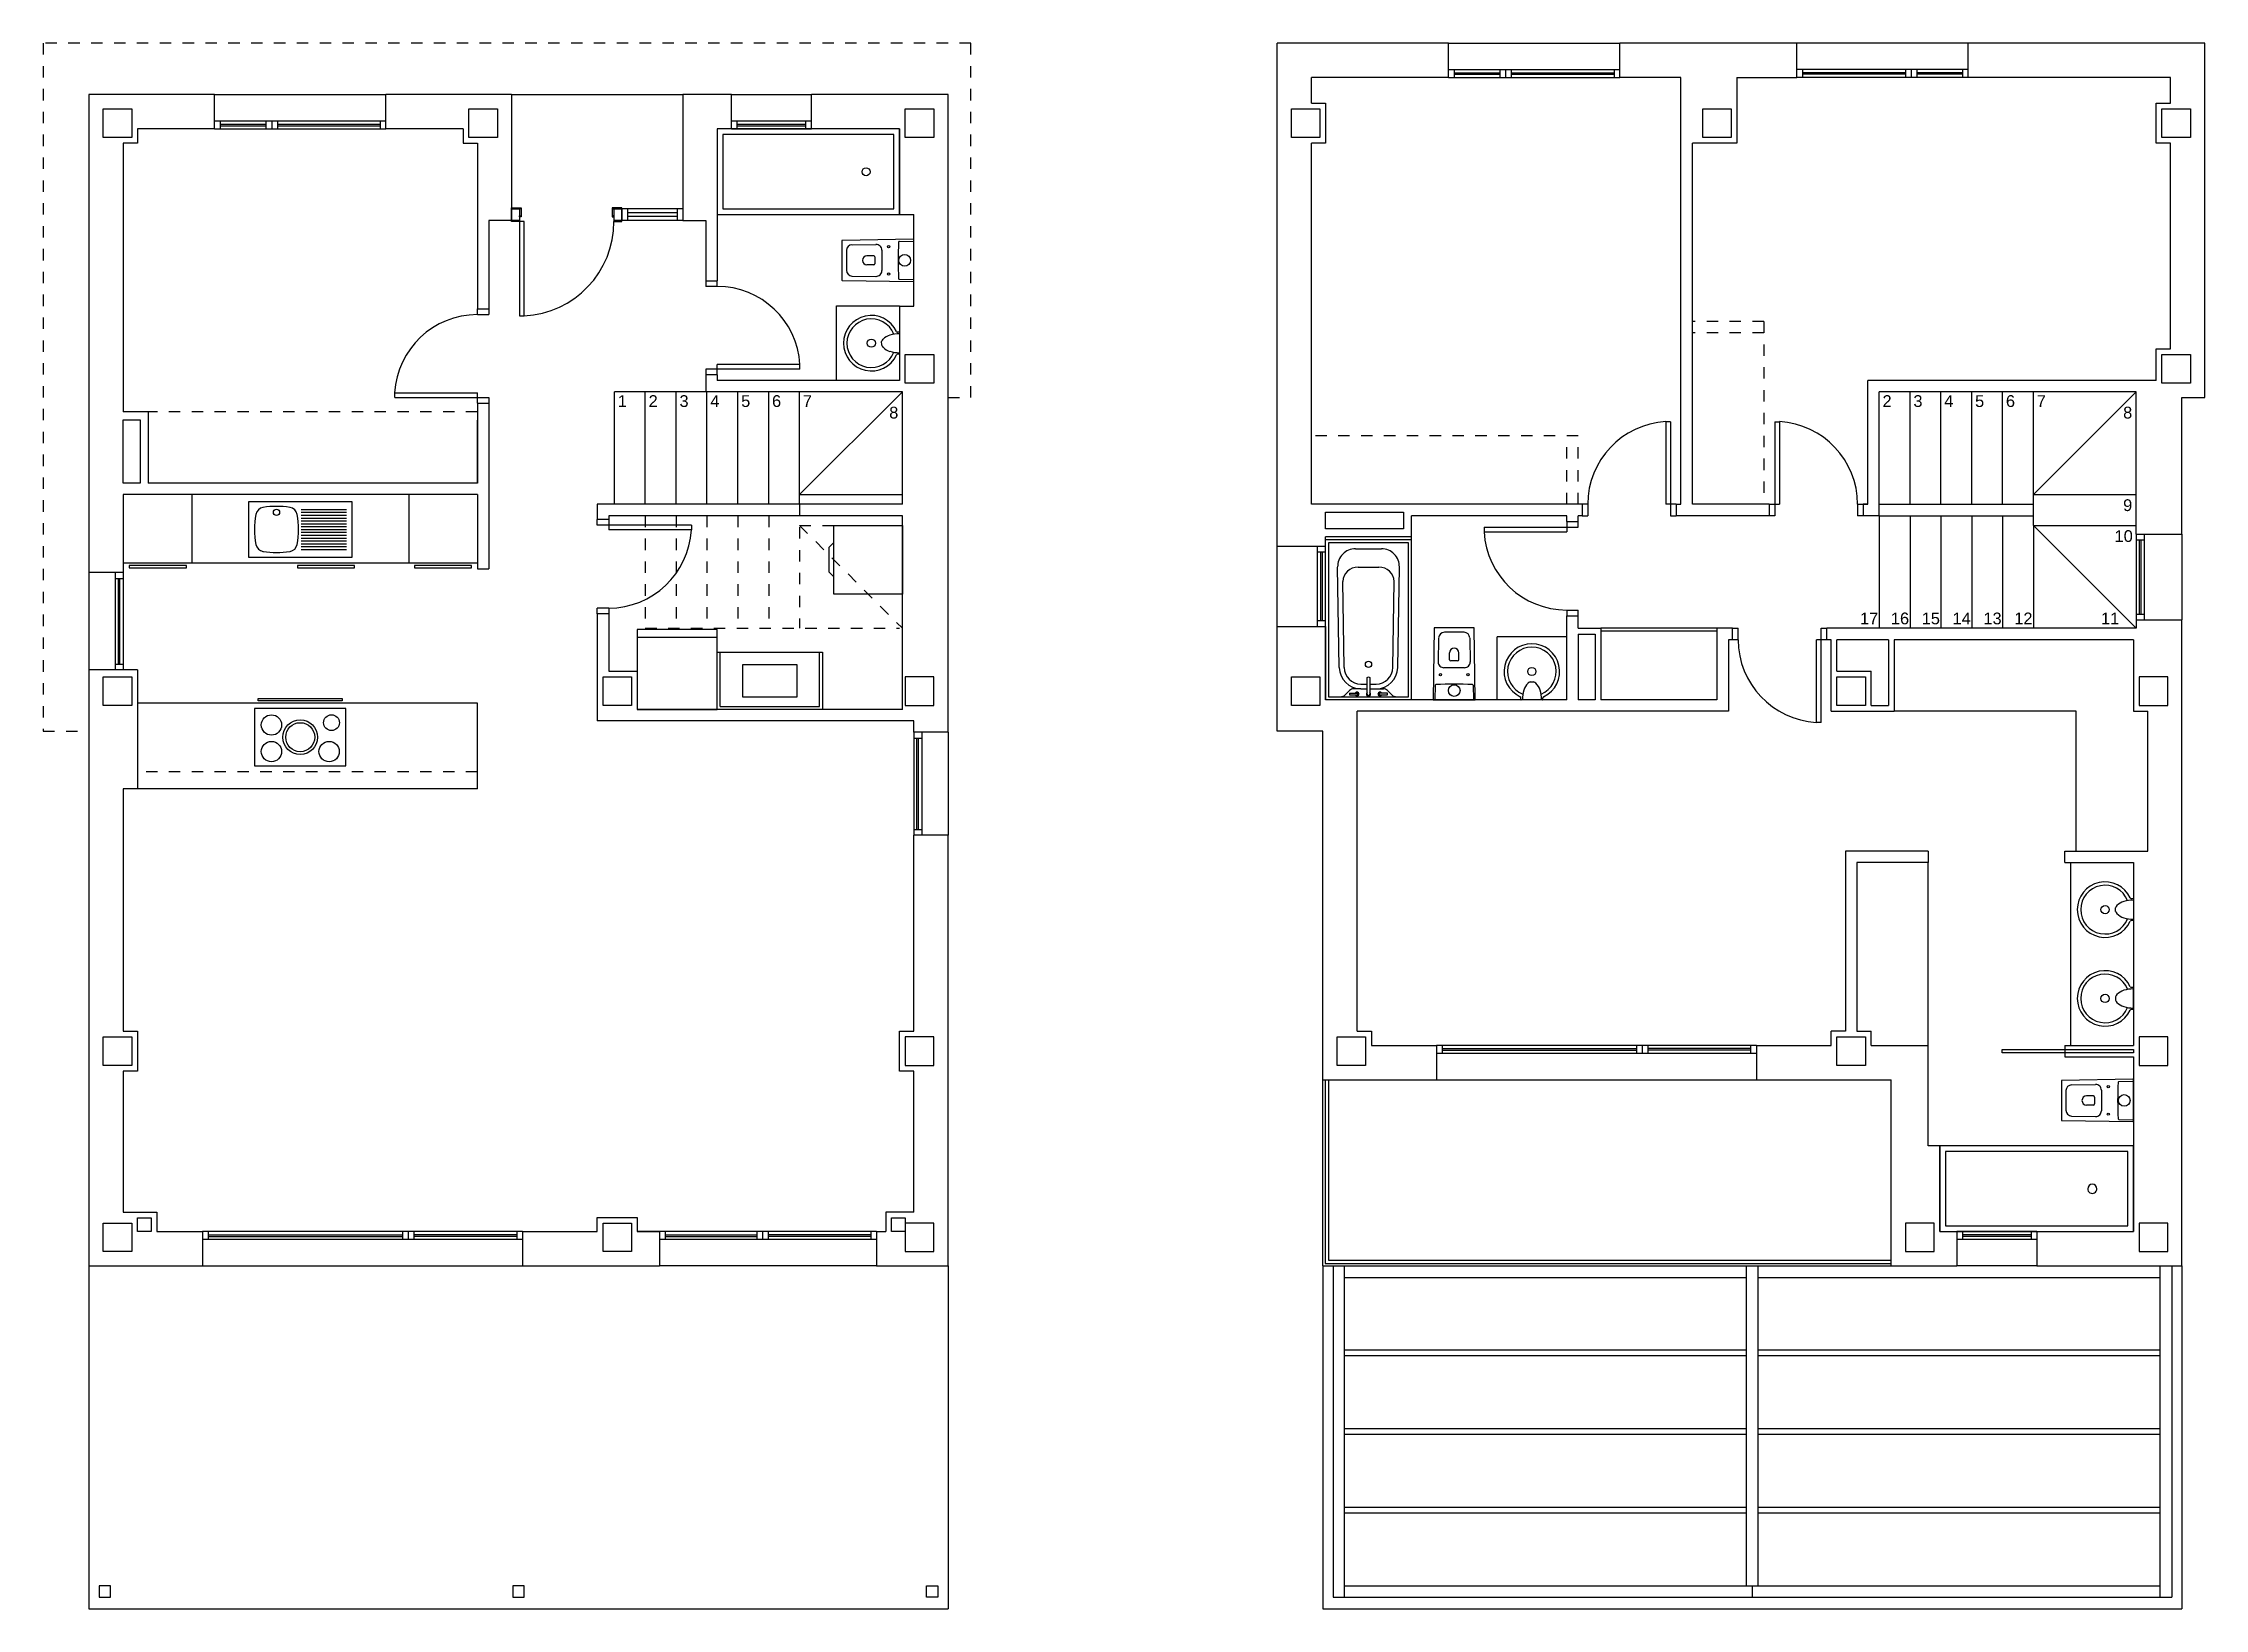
# Model space of a CAD drawing. Header units: millimetres. Extents: x 441156 to 441653, y 4514887 to 4515266.
# Drawn here: x 441296.29 to 441315.21, y 4514917.05 to 4514930.75 of the extents above; entities that cross this region are included whole.
import ezdxf
from ezdxf.enums import TextEntityAlignment as Align

# ---------------------------------------------------------------- set-up
doc = ezdxf.new("R2010")
doc.units = ezdxf.units.MM
doc.linetypes.add('CONTINUA', pattern=[0])
doc.linetypes.add('RAYITAS', pattern=[0.375, 0.25, -0.125])
for name, color, linetype in [('01_mono BAJA', 2, 'Continuous'), ('01_mono PRIMERA', 2, 'Continuous'), ('01_proyección', 4, 'RAYITAS')]:
    doc.layers.add(name, color=color, linetype=linetype)
doc.styles.add('NIEVES2', font='sanss___.ttf')

# ---------------------------------------------------------------- blocks, each defined once
blk = doc.blocks.new('A$C05441830')
at = {"layer": '01_mono BAJA', "color": 254, "linetype": 'CONTINUA'}
for p, q in [((0.4, 13.25), (0.4, 9.067)), ((1.5, 13.25), (0.4, 13.25)), ((1.5, 12.95), (1.5, 13.25)), ((1.5, 13.25), (3, 13.25)), ((4.1, 13.25), (3, 13.25)), ((3, 12.95), (3, 13.25)), ((4.1, 13.25), (4.1, 12.15)), ((4.1, 13.25), (5.6, 13.25)), ((6.025, 13.25), (5.6, 13.25)), ((5.6, 13.25), (5.6, 12.15)), ((6.025, 12.95), (6.025, 13.25)), ((6.025, 13.25), (6.725, 13.25)), ((7.92, 13.25), (6.725, 13.25)), ((6.725, 12.95), (6.725, 13.25)), ((7.92, 7.67), (7.92, 13.25)), ((0.775, 12.875), (0.7, 12.875)), ((0.775, 12.95), (0.775, 12.875)), ((1.5, 12.95), (0.825, 12.95)), ((0.825, 12.95, 0), (0.825, 12.825, 0)), ((1.5, 13.02, 0), (3, 13.02, 0)), ((1.5, 12.95, 0), (3, 12.95, 0)), ((1.55, 13.02), (1.55, 12.95)), ((1.55, 12.992), (1.95, 12.992, 0)), ((1.55, 12.978), (1.95, 12.978, 0)), ((1.95, 13.02, 0), (1.95, 12.95, 0)), ((2, 13.02, 0), (2, 12.95, 0)), ((2.05, 13.02, 0), (2.05, 12.95, 0)), ((2.05, 12.992, 0), (2.95, 12.992, 0)), ((2.05, 12.978, 0), (2.95, 12.978, 0)), ((2.95, 13.02, 0), (2.95, 12.95, 0)), ((3.675, 12.95), (3, 12.95, 0)), ((3.675, 12.95, 0), (3.675, 12.825, 0)), ((5.9, 12.95), (5.9, 11.622)), ((6.025, 12.95), (5.9, 12.95)), ((6.025, 13.02), (6.725, 13.02)), ((6.025, 12.95), (6.725, 12.95)), ((6.075, 12.95), (6.075, 13.02)), ((6.075, 12.992), (6.675, 12.992)), ((6.075, 12.978), (6.675, 12.978)), ((6.675, 12.95), (6.675, 13.02)), ((7.495, 12.95), (6.725, 12.95)), ((7.495, 12.95, 0), (7.495, 12.2, 0)), ((0.7, 12.825), (0.7, 10.475)), ((0.825, 12.825, 0), (0.7, 12.825, 0)), ((3.675, 12.825, 0), (3.8, 12.825, 0)), ((3.8, 12.825), (3.8, 11.375)), ((3.9, 12.15), (3.9, 11.375)), ((4.1, 12.15), (3.9, 12.15)), ((4.11, 12.15), (4.17, 12.15)), ((4.17, 12.18), (4.17, 12.15)), ((4.185, 12.25), (4.185, 12.19)), ((4.98, 12.25), (4.98, 12.19)), ((4.995, 12.18), (4.995, 12.15)), ((5.065, 12.25), (5.065, 12.15)), ((5.6, 12.25), (5.065, 12.25)), ((5.6, 12.15), (5.065, 12.15)), ((5.115, 12.25), (5.115, 12.15)), ((5.55, 12.217), (5.115, 12.217)), ((5.55, 12.183), (5.115, 12.183)), ((5.55, 12.25), (5.55, 12.15)), ((5.6, 12.15), (5.8, 12.15)), ((5.8, 12.15), (5.8, 11.622)), ((7.495, 12.2), (7.62, 12.2)), ((7.62, 11.4), (7.62, 12.2)), ((7.08, 11.936), (7.29, 11.939)), ((7.493, 11.966), (7.62, 11.968)), ((7.03, 11.886), (7.03, 11.713)), ((7.27, 11.84), (7.21, 11.84)), ((7.27, 11.76), (7.21, 11.76)), ((7.28, 11.83), (7.28, 11.77)), ((7.34, 11.889), (7.34, 11.71)), ((5.8, 11.622), (5.8, 11.572)), ((5.8, 11.622), (5.9, 11.622)), ((5.9, 11.572), (5.8, 11.572)), ((5.9, 11.572), (5.9, 11.622)), ((7.08, 11.663), (7.29, 11.66)), ((7.493, 11.634), (7.62, 11.632)), ((3.8, 11.325), (3.8, 11.375)), ((3.8, 11.375), (3.9, 11.375)), ((3.9, 11.375), (3.9, 11.325)), ((6.945, 11.401, 0), (7.495, 11.401, 0)), ((6.945, 10.75), (6.945, 11.401)), ((7.495, 11.4, 0), (7.495, 10.75, 0)), ((7.495, 11.4), (7.62, 11.4)), ((3.8, 11.325), (3.9, 11.325)), ((7.493, 11.171, 0), (7.478, 11.171, 0)), ((7.495, 11.169, 0), (7.495, 10.981, 0)), ((7.339, 11.06, 0), (7.338, 11.09, 0)), ((7.493, 10.978, 0), (7.478, 10.979, 0)), ((6.624, 10.847), (5.8, 10.847)), ((5.8, 10.847), (5.8, 10.797)), ((5.8, 10.797), (5.8, 10.65)), ((5.9, 10.797), (5.8, 10.797)), ((5.9, 10.797), (5.9, 10.888)), ((6.624, 10.888), (5.9, 10.888)), ((5.9, 10.797), (5.9, 10.75)), ((6.624, 10.847), (6.624, 10.888)), ((3.077, 10.6), (3.077, 10.642)), ((3.077, 10.642), (3.8, 10.642)), ((3.077, 10.6), (3.9, 10.6)), ((3.8, 10.55), (3.8, 10.642)), ((3.9, 10.6), (3.9, 10.55)), ((5, 9.665), (5, 10.65)), ((5.2, 10.65), (5, 10.65)), ((5.8, 10.65), (5.075, 10.65)), ((5.27, 9.665), (5.27, 10.65)), ((5.54, 9.665), (5.54, 10.65)), ((7.52, 10.65), (5.8, 10.65)), ((5.81, 9.665), (5.81, 10.65)), ((7.495, 10.75), (5.9, 10.75)), ((6.08, 9.665), (6.08, 10.65)), ((6.35, 9.665), (6.35, 10.65)), ((6.62, 9.665), (6.62, 10.65)), ((6.62, 9.75), (7.52, 10.65)), ((7.52, 9.665), (7.52, 10.65)), ((0.92, 10.475), (0.7, 10.475)), ((0.92, 10.475), (0.92, 9.85)), ((3.8, 10.55), (3.8, 9.85)), ((3.8, 10.55), (3.9, 10.55)), ((3.9, 10.55), (3.9, 9.1)), ((3.8, 9.85), (3.8, 10.4)), ((3.8, 9.85), (0.92, 9.85)), ((3.8, 9.85), (0.92, 9.85)), ((3.8, 9.75), (0.7, 9.75)), ((0.7, 9.75), (0.7, 9.067)), ((1.3, 9.75), (1.3, 9.15)), ((1.8, 9.2), (1.8, 9.69)), ((1.8, 9.69), (2.7, 9.69)), ((2.7, 9.69), (2.7, 9.2)), ((3.2, 9.75), (3.2, 9.15)), ((3.8, 9.75), (3.8, 9.1)), ((7.52, 9.665), (4.85, 9.665)), ((4.85, 9.665), (4.85, 9.532)), ((6.62, 9.75), (7.52, 9.75)), ((2.259, 9.62), (2.655, 9.62)), ((2.259, 9.595), (2.655, 9.595)), ((2.259, 9.57), (2.655, 9.57)), ((2.259, 9.545), (2.655, 9.545)), ((2.259, 9.52), (2.655, 9.52)), ((2.259, 9.495), (2.655, 9.495)), ((2.259, 9.47), (2.655, 9.47)), ((4.85, 9.482), (4.85, 9.532)), ((4.95, 9.532), (4.85, 9.532)), ((5.674, 9.482), (4.85, 9.482)), ((7.52, 9.565), (4.95, 9.565)), ((4.95, 9.565), (4.95, 9.532)), ((4.95, 9.532), (4.95, 9.441)), ((5.674, 9.482), (5.674, 9.441)), ((7.52, 7.87), (7.52, 9.565)), ((2.259, 9.445), (2.655, 9.445)), ((2.259, 9.42), (2.655, 9.42)), ((2.259, 9.395), (2.655, 9.395)), ((2.259, 9.37), (2.655, 9.37)), ((2.259, 9.345), (2.655, 9.345)), ((2.259, 9.32), (2.655, 9.32)), ((2.259, 9.295), (2.655, 9.295)), ((5.674, 9.441), (4.95, 9.441)), ((3.8, 9.15), (0.7, 9.15)), ((2.7, 9.2), (1.8, 9.2)), ((2.259, 9.27), (2.655, 9.27)), ((3.8, 9.1), (3.9, 9.1)), ((0.7, 9.067, 0), (0.4, 9.067, 0)), ((0.4, 9.067), (0.4, 8.217)), ((0.63, 9.067), (0.63, 8.217)), ((0.63, 9.017), (0.7, 9.017)), ((0.658, 8.267), (0.658, 9.017)), ((0.672, 8.267), (0.672, 9.017)), ((0.7, 9.067), (0.7, 8.217)), ((4.85, 8.707), (4.85, 8.757)), ((4.95, 8.757), (4.85, 8.757)), ((4.85, 8.707), (4.85, 7.77)), ((4.95, 8.707), (4.85, 8.707)), ((4.95, 8.757), (4.95, 8.707)), ((4.95, 8.707), (4.95, 8.205)), ((5.9, 8.5), (5.2, 8.5)), ((5.925, 7.895), (5.925, 8.37)), ((6.795, 7.895), (6.795, 8.37)), ((0.4, 8.217), (0.4, 3)), ((0.825, 8.217, 0), (0.4, 8.217, 0)), ((0.63, 8.267), (0.7, 8.267)), ((0.825, 8.217, 0), (0.825, 7.175, 0)), ((4.95, 8.205), (5.2, 8.205)), ((5.2, 8.205), (5.2, 7.87)), ((3.8, 7.925), (0.825, 7.925)), ((3.8, 7.175), (3.8, 7.925)), ((7.62, 7.77), (4.85, 7.77)), ((7.52, 7.87), (5.2, 7.87)), ((5.925, 7.895), (6.795, 7.895)), ((7.62, 7.67), (7.62, 7.77)), ((7.92, 7.67, 0), (7.62, 7.67, 0)), ((7.62, 7.67, 0), (7.62, 6.77, 0)), ((7.62, 7.62, 0), (7.69, 7.62, 0)), ((7.648, 6.82, 0), (7.648, 7.62, 0)), ((7.662, 6.82, 0), (7.662, 7.62, 0)), ((7.69, 7.67, 0), (7.69, 6.77, 0)), ((7.92, 7.67, 0), (7.92, 6.77, 0)), ((0.7, 7.175), (0.7, 5.055)), ((0.825, 7.175), (0.7, 7.175)), ((3.8, 7.175), (0.825, 7.175)), ((7.62, 6.82, 0), (7.69, 6.82, 0)), ((7.62, 5.055), (7.62, 6.77, 0)), ((7.92, 6.77, 0), (7.62, 6.77, 0)), ((7.92, 3), (7.92, 6.77)), ((7.495, 4.705, 0), (7.495, 5.055, 0)), ((7.495, 5.055, 0), (7.62, 5.055, 0)), ((0.7, 4.705), (0.7, 3.47)), ((7.62, 4.705, 0), (7.495, 4.705, 0)), ((7.62, 3.47), (7.62, 4.705)), ((0.7, 3.47), (0.995, 3.47)), ((0.995, 3.47), (0.995, 3.3)), ((7.62, 3.47), (7.375, 3.47)), ((7.375, 3.47), (7.375, 3.3, 0)), ((0.995, 3.3), (1.395, 3.3)), ((1.395, 3.3), (1.395, 3)), ((4.195, 3.3, 0), (1.395, 3.3)), ((4.195, 3.23, 0), (1.395, 3.23)), ((1.445, 3.3), (1.445, 3.23)), ((1.445, 3.272, 0), (3.145, 3.272, 0)), ((1.445, 3.258, 0), (3.145, 3.258, 0)), ((3.145, 3.3, 0), (3.145, 3.23, 0)), ((3.195, 3.3, 0), (3.195, 3.23, 0)), ((3.245, 3.3, 0), (3.245, 3.23, 0)), ((4.145, 3.272, 0), (3.245, 3.272, 0)), ((4.145, 3.258, 0), (3.245, 3.258, 0)), ((4.145, 3.3, 0), (4.145, 3.23, 0)), ((4.195, 3.3, 0), (4.85, 3.3, 0)), ((4.195, 3.3, 0), (4.195, 3, 0)), ((5.2, 3.3), (5.395, 3.3)), ((5.395, 3.3, 0), (5.2, 3.3, 0)), ((7.295, 3.3, 0), (5.395, 3.3, 0)), ((5.395, 3.3, 0), (5.395, 3, 0)), ((7.295, 3.23, 0), (5.395, 3.23, 0)), ((5.445, 3.3, 0), (5.445, 3.23, 0)), ((5.445, 3.272, 0), (6.246, 3.272, 0)), ((5.445, 3.258, 0), (6.246, 3.258, 0)), ((6.246, 3.3, 0), (6.246, 3.23, 0)), ((6.295, 3.3, 0), (6.295, 3.23, 0)), ((6.345, 3.3, 0), (6.345, 3.23, 0)), ((7.245, 3.272, 0), (6.345, 3.272, 0)), ((7.245, 3.258, 0), (6.345, 3.258, 0)), ((7.245, 3.3, 0), (7.245, 3.23, 0)), ((7.295, 3.3), (7.375, 3.3)), ((7.295, 3.3, 0), (7.295, 3, 0)), ((0.4, 3), (1.395, 3)), ((0.4, 3), (0.4, 0)), ((1.395, 3), (4.195, 3, 0)), ((4.195, 3, 0), (5.395, 3, 0)), ((7.295, 3, 0), (5.395, 3, 0)), ((7.295, 3), (7.92, 3)), ((7.92, 3), (7.92, 0)), ((0.4, 0, 0), (7.92, 0))]:
    blk.add_line(p, q, dxfattribs=at)
for points in [[(0.775, 12.875), (0.525, 12.875), (0.525, 13.125), (0.775, 13.125), (0.775, 12.875)], [(3.975, 12.875), (3.725, 12.875), (3.725, 13.125), (3.975, 13.125), (3.975, 12.875)], [(7.545, 13.125), (7.795, 13.125), (7.795, 12.875), (7.545, 12.875), (7.545, 13.125)], [(7.495, 12.2), (7.495, 12.95), (5.9, 12.95), (5.9, 12.2)], [(7.445, 12.25), (7.445, 12.9), (5.95, 12.9), (5.95, 12.25)], [(4.185, 12.26), (4.185, 12.25), (4.1, 12.25), (4.1, 12.26)], [(4.17, 12.15), (4.1, 12.15), (4.1, 12.25), (4.17, 12.25)], [(4.17, 12.15), (4.17, 12.14), (4.1, 12.14), (4.1, 12.15)], [(4.185, 12.19), (4.185, 12.18), (4.17, 12.18), (4.17, 12.19)], [(4.17, 12.14), (4.17, 11.315), (4.21, 11.315), (4.21, 12.14)], [(4.98, 12.26), (4.98, 12.25), (5.065, 12.25), (5.065, 12.26)], [(4.98, 12.19), (4.98, 12.18), (4.995, 12.18), (4.995, 12.19)], [(4.995, 12.15), (4.995, 12.14), (5.065, 12.14), (5.065, 12.15)], [(7.545, 10.975), (7.795, 10.975), (7.795, 10.725), (7.545, 10.725), (7.545, 10.975)], [(0.7, 10.405), (0.85, 10.405), (0.85, 9.85), (0.7, 9.85)], [(2.225, 9.13), (2.225, 9.11), (2.725, 9.11), (2.725, 9.13)], [(3.25, 9.13), (3.25, 9.11), (3.75, 9.11), (3.75, 9.13)], [(5.2, 8.57), (5.2, 7.87), (5.9, 7.87), (5.9, 8.57)], [(5.9, 8.37), (6.82, 8.37), (6.82, 7.87), (5.9, 7.87)], [(0.775, 7.905), (0.525, 7.905), (0.525, 8.155), (0.775, 8.155), (0.775, 7.905)], [(5.15, 7.905), (4.9, 7.905), (4.9, 8.155), (5.15, 8.155), (5.15, 7.905)], [(7.545, 7.905), (7.795, 7.905), (7.795, 8.155), (7.545, 8.155), (7.545, 7.905)], [(2.618, 7.945), (1.883, 7.945), (1.883, 7.965), (2.618, 7.965)], [(1.85, 7.377), (2.65, 7.377), (2.65, 7.877), (1.85, 7.877)], [(0.775, 4.755), (0.525, 4.755), (0.525, 5.005), (0.775, 5.005), (0.775, 4.755)], [(7.545, 4.755), (7.795, 4.755), (7.795, 5.005), (7.545, 5.005), (7.545, 4.755)], [(0.825, 3.42), (0.945, 3.42), (0.945, 3.3), (0.825, 3.3)], [(7.425, 3.42), (7.545, 3.42), (7.545, 3.3), (7.425, 3.3)], [(0.775, 3.125), (0.525, 3.125), (0.525, 3.375), (0.775, 3.375), (0.775, 3.125)], [(5.15, 3.125), (4.9, 3.125), (4.9, 3.375), (5.15, 3.375), (5.15, 3.125)], [(7.545, 3.125), (7.795, 3.125), (7.795, 3.375), (7.545, 3.375), (7.545, 3.125)], [(7.73, 0.2), (7.83, 0.2), (7.83, 0.1), (7.73, 0.1)]]:
    blk.add_lwpolyline(points, close=True, dxfattribs=at)
for points in [[(4.995, 12.25), (4.995, 12.15)], [(5.065, 12.15), (5.065, 12.25)], [(4.85, 3.3), (4.85, 3.425), (5.2, 3.425), (5.2, 3.3)]]:
    blk.add_lwpolyline(points, dxfattribs=at)
at = {"layer": '01_mono BAJA', "color": 254, "linetype": 'CONTINUA', "flags": 128}
blk.add_lwpolyline([(7.62, 11.981, 0.414214), (7.616, 11.985), (7.615, 11.985), (6.995, 11.975, 0.436396), (6.99, 11.971), (6.99, 11.629, 0.436396), (6.995, 11.625), (7.615, 11.615), (7.616, 11.615, 0.414214), (7.62, 11.619)], format="xyb", close=True, dxfattribs=at)
at = {"layer": '01_mono BAJA', "color": 254, "linetype": 'CONTINUA', "elevation": 0}
for points in [[(6.92, 9.48), (7.52, 9.48), (7.52, 8.88), (6.92, 8.88)], [(0.753, 9.13), (0.753, 9.11), (1.253, 9.11), (1.253, 9.13)], [(6.124, 8.263), (6.596, 8.263), (6.596, 7.977), (6.124, 7.977)], [(0.59, 0.2), (0.49, 0.2), (0.49, 0.1), (0.59, 0.1)], [(4.21, 0.2), (4.11, 0.2), (4.11, 0.1), (4.21, 0.1)]]:
    blk.add_lwpolyline(points, close=True, dxfattribs=at)
for points in [[(6.92, 9.03), (6.88, 9.07), (6.88, 9.29), (6.92, 9.33)], [(0.7, 5.055), (0.825, 5.055), (0.825, 4.705), (0.7, 4.705)]]:
    blk.add_lwpolyline(points, dxfattribs=at)
at = {"layer": '01_mono BAJA', "color": 254, "linetype": 'CONTINUA'}
for centre, radius in [((7.202, 12.575), 0.035), ((7.4, 11.92), 0.01), ((7.54, 11.8), 0.051), ((7.4, 11.68), 0.01), ((7.248, 11.075, 0), 0.036), ((2.042, 9.594), 0.0275), ((1.998, 7.734), 0.089), ((2.25, 7.627), 0.152), ((2.523, 7.754), 0.0693), ((1.998, 7.501), 0.089), ((2.25, 7.627), 0.127), ((2.503, 7.501), 0.089)]:
    blk.add_circle(centre, radius, dxfattribs=at)
for centre, radius, start, end in [((4.169, 12.14), 0.827, 272.8856, 359.9505), ((7.08, 11.886), 0.05, 90.924, 180), ((7.29, 11.889), 0.05, 0, 90.924), ((10.465, 11.8), 2.982, 176.9359, 183.0641), ((7.494, 11.959), 0.007, 90.924, 176.9359), ((7.21, 11.8), 0.04, 90, 270), ((7.27, 11.83), 0.01, 0, 90), ((7.27, 11.77), 0.01, 270, 0), ((5.9, 10.847), 0.725, 3.2758, 90), ((7.08, 11.713), 0.05, 180, 269.076), ((7.29, 11.71), 0.05, 269.076, 0), ((7.494, 11.641), 0.007, 183.0641, 269.076), ((3.8, 10.6), 0.725, 90, 176.7242), ((7.248, 11.075, 0), 0.243, 24.8749, 335.1251), ((7.248, 11.075, 0), 0.213, 22.0656, 338.0564), ((7.479, 11.183, 0), 0.0128, 210.5291, 266.214), ((7.493, 11.169, 0), 0.0027, 0, 83.3159), ((7.386, 11.075, 0), 0.0498, 135.6956, 162.5904), ((7.386, 11.075, 0), 0.0498, 197.9532, 224.3044), ((7.453, 11.009, 0), 0.143, 106.8165, 135.6956), ((7.453, 11.14, 0), 0.143, 224.3044, 253.1835), ((7.492, 10.879, 0), 0.279, 89.383, 106.8165), ((7.492, 11.271, 0), 0.279, 253.1835, 270.617), ((7.479, 10.966, 0), 0.0128, 93.786, 149.4709), ((7.493, 10.981, 0), 0.0027, 276.6841, 0), ((2.6, 9.445), 0.75, 169.8852, 190.1148), ((1.936, 9.564), 0.075, 99.0787, 169.8852), ((2.042, 8.897), 0.75, 80.9213, 99.0787), ((2.149, 9.564), 0.075, 10.1148, 80.9213), ((1.484, 9.445), 0.75, 349.8852, 10.1148), ((1.936, 9.327), 0.075, 190.1148, 260.9213), ((2.149, 9.327), 0.075, 279.0787, 349.8852), ((4.95, 9.482), 0.725, 270, 356.7242), ((2.042, 9.993), 0.75, 260.9213, 279.0787)]:
    blk.add_arc(centre, radius, start, end, dxfattribs=at)
at = {"layer": '01_proyección', "color": 120, "ltscale": 0.25}
for p, q in [((3.8, 10.475), (0.92, 10.475)), ((6.62, 9.665), (6.62, 8.58)), ((5.27, 9.565), (5.27, 8.58)), ((5.54, 9.565), (5.54, 8.58)), ((5.81, 9.565), (5.81, 8.58)), ((6.08, 9.565), (6.08, 8.58)), ((6.35, 9.565), (6.35, 8.58)), ((6.62, 9.48), (7.52, 9.48)), ((6.62, 9.48), (7.52, 8.58)), ((5.27, 8.58), (7.495, 8.58)), ((3.8, 7.325), (0.825, 7.325))]:
    blk.add_line(p, q, dxfattribs=at)
at = {"layer": '01_proyección', "color": 120, "ltscale": 0.25, "elevation": 0}
blk.add_lwpolyline([(7.92, 10.6), (8.12, 10.6), (8.12, 13.7), (0, 13.7), (0, 7.68), (0.4, 7.68)], dxfattribs=at)
at = {"layer": '01_mono BAJA', "color": 254, "linetype": 'CONTINUA', "style": 'NIEVES2'}
for s, p in [('1', (5.069, 10.517)), ('2', (5.339, 10.517)), ('3', (5.609, 10.517)), ('4', (5.879, 10.517)), ('5', (6.149, 10.517)), ('6', (6.419, 10.517)), ('7', (6.689, 10.517)), ('8', (7.445, 10.416))]:
    blk.add_text(s, height=0.103, dxfattribs=at).set_placement(p, align=Align.CENTER)
blk = doc.blocks.new('A$C11D349B9')
at = {"layer": '01_mono PRIMERA', "color": 254}
for p, q in [((1.433, 9.295), (1.433, 13.7)), ((2.933, 13.7, 0), (1.433, 13.7, 0)), ((2.933, 13.4, 0), (2.933, 13.7, 0)), ((2.933, 13.7, 0), (4.433, 13.7, 0)), ((5.983, 13.7, 0), (4.433, 13.7, 0)), ((4.433, 13.4, 0), (4.433, 13.7, 0)), ((5.983, 13.4, 0), (5.983, 13.7, 0)), ((7.483, 13.7, 0), (5.983, 13.7, 0)), ((9.553, 13.7, 0), (7.483, 13.7, 0)), ((7.483, 13.4, 0), (7.483, 13.7, 0)), ((9.553, 10.6), (9.553, 13.7)), ((2.933, 13.47, 0), (4.433, 13.47, 0)), ((2.983, 13.47, 0), (2.983, 13.4, 0)), ((2.983, 13.442, 0), (3.383, 13.442, 0)), ((3.383, 13.47, 0), (3.383, 13.4, 0)), ((3.433, 13.47, 0), (3.433, 13.4, 0)), ((3.483, 13.47, 0), (3.483, 13.4, 0)), ((3.483, 13.442, 0), (4.383, 13.442, 0)), ((4.383, 13.47, 0), (4.383, 13.4, 0)), ((7.483, 13.47, 0), (5.983, 13.47, 0)), ((6.033, 13.47, 0), (6.033, 13.4, 0)), ((6.933, 13.442, 0), (6.033, 13.442, 0)), ((6.933, 13.47, 0), (6.933, 13.4, 0)), ((6.983, 13.47, 0), (6.983, 13.4, 0)), ((7.033, 13.47, 0), (7.033, 13.4, 0)), ((7.433, 13.442, 0), (7.033, 13.442, 0)), ((7.433, 13.47, 0), (7.433, 13.4, 0)), ((1.733, 13.175), (1.733, 13.4)), ((2.933, 13.4, 0), (1.733, 13.4, 0)), ((2.933, 13.4, 0), (4.433, 13.4, 0)), ((2.983, 13.428, 0), (3.383, 13.428, 0)), ((3.483, 13.428, 0), (4.383, 13.428, 0)), ((4.968, 13.4, 0), (4.433, 13.4, 0)), ((4.968, 9.665), (4.968, 13.4)), ((5.458, 13.4, 0), (5.983, 13.4, 0)), ((7.483, 13.4, 0), (5.983, 13.4, 0)), ((6.933, 13.428, 0), (6.033, 13.428, 0)), ((7.433, 13.428, 0), (7.033, 13.428, 0)), ((9.253, 13.4, 0), (7.483, 13.4, 0)), ((9.253, 13.175), (9.253, 13.4)), ((1.733, 9.665), (1.733, 12.825)), ((5.068, 9.665), (5.068, 12.825)), ((9.253, 11.025), (9.253, 12.825)), ((9.128, 10.75), (6.603, 10.75)), ((6.603, 9.665), (6.603, 10.75)), ((8.953, 10.65), (6.703, 10.65)), ((6.703, 9.565), (6.703, 10.65)), ((6.973, 9.665), (6.973, 10.65)), ((7.243, 9.665), (7.243, 10.65)), ((7.513, 9.665), (7.513, 10.65)), ((7.783, 9.665), (7.783, 10.65)), ((8.053, 9.75), (8.053, 10.65)), ((8.053, 9.75), (8.953, 10.65)), ((8.953, 9.405), (8.953, 10.65)), ((9.353, 9.405), (9.353, 10.6)), ((9.353, 10.6, 0), (9.553, 10.6, 0)), ((4.877, 10.388), (4.835, 10.388)), ((4.835, 10.388), (4.835, 9.665)), ((4.877, 10.388), (4.877, 9.565)), ((5.789, 10.388), (5.831, 10.388)), ((5.789, 10.388), (5.789, 9.565)), ((5.831, 10.388), (5.831, 9.665)), ((4.102, 9.665), (1.733, 9.665)), ((4.152, 9.665), (4.102, 9.665)), ((4.102, 9.665), (4.102, 9.565)), ((4.152, 9.665), (4.152, 9.565)), ((4.927, 9.665), (4.835, 9.665)), ((4.927, 9.665), (4.927, 9.565)), ((4.927, 9.665), (4.968, 9.665)), ((5.739, 9.665), (5.068, 9.665)), ((5.739, 9.665), (5.831, 9.665)), ((5.739, 9.665), (5.739, 9.565)), ((6.514, 9.665), (6.564, 9.665)), ((6.514, 9.665), (6.514, 9.565)), ((6.603, 9.665), (6.564, 9.665)), ((6.564, 9.665), (6.603, 9.665)), ((6.564, 9.665), (6.564, 9.565)), ((6.703, 9.665), (8.053, 9.665)), ((8.053, 9.75), (8.953, 9.75)), ((8.053, 9.48), (8.053, 9.75)), ((3.968, 9.565), (2.608, 9.565, 0)), ((2.608, 9.38, 0), (2.608, 9.565, 0)), ((3.244, 9.465), (3.244, 9.423)), ((3.244, 9.465), (4.068, 9.465)), ((3.968, 9.515), (3.968, 9.565)), ((3.968, 9.515), (3.968, 9.423)), ((3.968, 9.515), (4.068, 9.515)), ((4.102, 9.565), (4.068, 9.565)), ((4.068, 9.515), (4.068, 9.565)), ((4.068, 9.465), (4.068, 9.515)), ((4.102, 9.565), (4.152, 9.565)), ((4.877, 9.565), (4.927, 9.565)), ((5.739, 9.565), (4.927, 9.565)), ((5.789, 9.565), (5.739, 9.565)), ((6.564, 9.565), (6.514, 9.565)), ((6.703, 9.565), (6.564, 9.565)), ((6.703, 9.565), (6.703, 8.58)), ((6.703, 9.565), (8.053, 9.565)), ((6.973, 9.565), (6.973, 8.58)), ((7.243, 9.565), (7.243, 8.58)), ((7.513, 9.565), (7.513, 8.58)), ((7.783, 9.565), (7.783, 8.58)), ((8.053, 9.48), (8.953, 9.48)), ((8.053, 9.48), (8.053, 8.58)), ((8.053, 9.48), (8.953, 8.58)), ((1.858, 9.295, 0), (1.433, 9.295)), ((1.433, 8.595), (1.433, 9.295)), ((1.788, 8.595), (1.788, 9.295)), ((2.608, 9.38, 0), (1.858, 9.38, 0)), ((1.858, 9.295), (1.858, 9.38, 0)), ((1.858, 7.955), (1.858, 9.355)), ((2.608, 9.355), (1.858, 9.355)), ((1.858, 8.595), (1.858, 9.295)), ((2.582, 9.329), (1.884, 9.329)), ((1.884, 9.329), (1.884, 7.981)), ((2.118, 9.275), (2.348, 9.275)), ((2.582, 7.981), (2.582, 9.329)), ((2.608, 9.355), (2.608, 9.38, 0)), ((2.608, 7.955), (2.608, 9.355)), ((3.244, 9.423), (3.968, 9.423)), ((8.953, 9.405), (8.953, 8.655)), ((8.953, 9.405), (9.353, 9.405)), ((8.953, 9.355), (9.023, 9.355)), ((8.981, 8.705), (8.981, 9.355)), ((8.995, 8.705), (8.995, 9.355)), ((9.023, 9.405), (9.023, 8.655)), ((9.353, 9.405), (9.353, 8.655)), ((1.858, 9.245), (1.788, 9.245)), ((1.816, 8.645), (1.816, 9.245)), ((1.83, 8.645), (1.83, 9.245)), ((1.977, 8.237), (1.963, 9.116)), ((2.143, 9.115), (2.323, 9.115)), ((2.489, 8.237), (2.503, 9.116)), ((2.019, 8.237), (2.007, 8.989)), ((2.447, 8.237), (2.459, 8.989)), ((3.968, 8.74), (3.968, 8.69)), ((3.968, 8.74), (4.068, 8.74)), ((4.068, 8.69), (4.068, 8.74)), ((8.953, 8.705), (9.023, 8.705)), ((1.433, 7.68), (1.433, 8.595)), ((1.433, 8.595), (1.858, 8.595)), ((1.858, 8.645), (1.788, 8.645)), ((1.858, 8.595), (1.858, 7.955)), ((3.069, 8.545, 0), (2.897, 8.545, 0)), ((3.968, 7.955), (3.968, 8.69)), ((3.968, 8.69), (4.068, 8.69)), ((4.068, 8.58), (4.068, 8.69)), ((4.068, 8.58), (4.268, 8.58)), ((4.068, 8.53), (4.068, 7.955)), ((4.068, 8.53), (4.068, 7.955)), ((4.068, 8.53), (4.218, 8.53)), ((4.218, 8.53), (4.218, 7.955)), ((5.283, 8.58, 0), (4.268, 8.58)), ((4.268, 8.58), (4.268, 7.955)), ((5.283, 8.555, 0), (4.268, 8.555)), ((5.419, 8.58), (5.283, 8.58)), ((5.283, 8.58, 0), (5.283, 7.955, 0)), ((5.419, 8.58), (5.469, 8.58)), ((5.419, 8.48), (5.419, 8.58)), ((5.469, 8.48), (5.469, 8.58)), ((6.194, 7.756), (6.194, 8.58)), ((6.194, 8.58), (6.244, 8.58)), ((8.953, 8.58), (6.244, 8.58)), ((6.244, 8.48), (6.244, 8.58)), ((8.953, 8.655), (9.353, 8.655)), ((8.953, 8.655), (8.953, 8.58)), ((9.353, 3), (9.353, 8.655)), ((2.847, 8.495, 0), (2.843, 8.285, 0)), ((2.943, 8.305, 0), (2.943, 8.365, 0)), ((3.023, 8.305, 0), (3.023, 8.365, 0)), ((3.119, 8.495, 0), (3.123, 8.285, 0)), ((3.968, 8.505), (3.358, 8.505, 0)), ((3.358, 7.955, 0), (3.358, 8.505, 0)), ((5.419, 8.48), (5.383, 8.48)), ((5.383, 8.48, 0), (5.383, 7.855, 0)), ((5.469, 8.48), (5.419, 8.48)), ((6.244, 8.48), (6.153, 8.48)), ((6.153, 7.756), (6.153, 8.48)), ((6.283, 8.48), (6.244, 8.48)), ((6.283, 8.48), (6.244, 8.48)), ((6.283, 7.855), (6.283, 8.48)), ((6.333, 8.205), (6.333, 8.48)), ((6.783, 8.48), (6.333, 8.48)), ((6.783, 8.48), (6.783, 7.905)), ((8.928, 8.48), (6.833, 8.48)), ((6.833, 8.48), (6.833, 7.855)), ((2.22, 8.005), (2.22, 8.142)), ((2.246, 8.142), (2.246, 8.005)), ((3.073, 8.235, 0), (2.893, 8.235, 0)), ((3.013, 8.295, 0), (2.953, 8.295, 0)), ((6.333, 8.205), (6.633, 8.205)), ((6.633, 7.905), (6.633, 8.205)), ((3.968, 7.955, 0), (1.858, 7.955, 0)), ((2.608, 7.955), (1.858, 7.955)), ((1.884, 7.981), (2.582, 7.981)), ((2.066, 8.035), (2.027, 7.995)), ((2.067, 8.012), (2.133, 8.012)), ((2.067, 8.012), (2.067, 7.997)), ((2.067, 7.997), (2.133, 7.997)), ((2.167, 8.05), (2.102, 8.05)), ((2.167, 8.092), (2.22, 8.092)), ((2.167, 8.05), (2.22, 8.05)), ((2.246, 8.092), (2.299, 8.092)), ((2.246, 8.05), (2.299, 8.05)), ((2.299, 8.05), (2.364, 8.05)), ((2.399, 8.012), (2.333, 8.012)), ((2.333, 7.997), (2.399, 7.997)), ((2.399, 7.997), (2.399, 8.012)), ((2.4, 8.035), (2.439, 7.995)), ((2.817, 8.082, 0), (2.815, 7.955, 0)), ((3.149, 8.082, 0), (3.151, 7.955, 0)), ((3.566, 7.957, 0), (3.567, 7.972, 0)), ((3.757, 7.955, 0), (3.569, 7.955, 0)), ((3.648, 8.111, 0), (3.678, 8.112, 0)), ((3.76, 7.957, 0), (3.759, 7.972, 0)), ((4.218, 7.955), (4.068, 7.955)), ((5.283, 7.955), (4.268, 7.955)), ((2.133, 5.055), (2.133, 7.855)), ((5.383, 7.855, 0), (2.133, 7.855, 0)), ((6.283, 7.855), (6.833, 7.855)), ((6.633, 7.905), (6.783, 7.905)), ((8.428, 7.855), (6.833, 7.855)), ((8.428, 6.63), (8.428, 7.855)), ((8.928, 7.855, 0), (9.053, 7.855, 0)), ((9.053, 6.63), (9.053, 7.855)), ((1.833, 7.68), (1.433, 7.68)), ((1.833, 4.63), (1.833, 7.68)), ((6.194, 7.756), (6.153, 7.756)), ((6.408, 6.63), (6.408, 5.055)), ((7.133, 6.63, 0), (6.408, 6.63)), ((7.133, 6.63, 0), (7.133, 6.53, 0)), ((8.328, 6.63, 0), (9.053, 6.63, 0)), ((8.328, 6.53, 0), (8.328, 6.63, 0)), ((6.508, 6.53), (6.508, 5.055)), ((7.133, 6.53, 0), (6.508, 6.53, 0)), ((7.133, 6.53, 0), (6.508, 6.53, 0)), ((7.133, 4.93, 0), (7.133, 6.53, 0)), ((8.328, 6.53, 0), (8.928, 6.53, 0)), ((8.378, 6.53, 0), (8.378, 4.93, 0)), ((8.928, 6.53, 0), (8.928, 4.93, 0)), ((8.771, 6.103, 0), (8.771, 6.134, 0)), ((8.926, 6.215, 0), (8.911, 6.214, 0)), ((8.928, 6.212, 0), (8.928, 6.024, 0)), ((8.926, 6.022, 0), (8.911, 6.023, 0)), ((8.771, 5.356, 0), (8.771, 5.326, 0)), ((8.926, 5.438, 0), (8.911, 5.437, 0)), ((8.928, 5.247, 0), (8.928, 5.435, 0)), ((8.926, 5.244, 0), (8.911, 5.245, 0)), ((2.258, 4.93), (2.828, 4.93, 0)), ((2.828, 4.93), (2.828, 4.63)), ((5.628, 4.93, 0), (2.828, 4.93)), ((2.878, 4.93), (2.878, 4.86)), ((4.578, 4.93, 0), (4.578, 4.86, 0)), ((4.628, 4.93, 0), (4.628, 4.86, 0)), ((4.678, 4.93, 0), (4.678, 4.86, 0)), ((5.578, 4.93, 0), (5.578, 4.86, 0)), ((5.628, 4.93, 0), (6.283, 4.93, 0)), ((5.628, 4.93, 0), (5.628, 4.63, 0)), ((6.408, 5.055), (6.283, 5.055)), ((6.283, 4.93, 0), (6.283, 5.055, 0)), ((6.358, 5.055), (6.358, 5.055)), ((6.508, 5.055), (6.633, 5.055)), ((6.558, 5.055), (6.558, 5.055)), ((6.633, 4.93, 0), (6.633, 5.055, 0)), ((6.633, 4.93, 0), (7.133, 4.93, 0)), ((7.133, 4.05, 0), (7.133, 4.93, 0)), ((8.328, 4.93, 0), (8.928, 4.93)), ((8.328, 4.93, 0), (8.328, 4.894, 0)), ((5.628, 4.86, 0), (2.828, 4.86)), ((2.878, 4.902, 0), (4.578, 4.902, 0)), ((2.878, 4.888, 0), (4.578, 4.888, 0)), ((5.578, 4.902, 0), (4.678, 4.902, 0)), ((5.578, 4.888, 0), (4.678, 4.888, 0)), ((8.328, 4.894, 0), (8.328, 4.866, 0)), ((8.328, 4.866, 0), (8.328, 4.83, 0)), ((8.328, 4.83, 0), (8.928, 4.83)), ((8.928, 4.83, 0), (8.928, 3.3, 0)), ((1.833, 4.63), (2.828, 4.63)), ((1.833, 3), (1.833, 4.63)), ((1.853, 4.63), (1.853, 3.02)), ((1.883, 4.63), (1.883, 3.05)), ((2.828, 4.63), (5.628, 4.63, 0)), ((5.628, 4.63), (6.808, 4.63)), ((6.808, 3), (6.808, 4.63)), ((8.387, 4.584, 0), (8.597, 4.588, 0)), ((8.801, 4.614, 0), (8.928, 4.616, 0)), ((8.338, 4.534, 0), (8.338, 4.362, 0)), ((8.578, 4.488, 0), (8.518, 4.488, 0)), ((8.578, 4.408, 0), (8.518, 4.408, 0)), ((8.588, 4.478, 0), (8.588, 4.418, 0)), ((8.648, 4.538, 0), (8.648, 4.358, 0)), ((8.387, 4.312, 0), (8.597, 4.308, 0)), ((8.801, 4.282, 0), (8.928, 4.28, 0)), ((7.233, 3.3), (7.383, 3.3)), ((8.083, 3.3, 0), (7.383, 3.3, 0)), ((7.383, 3.3, 0), (7.383, 3, 0)), ((8.083, 3.23, 0), (7.383, 3.23, 0)), ((7.433, 3.3, 0), (7.433, 3.23, 0)), ((8.033, 3.272, 0), (7.433, 3.272, 0)), ((8.033, 3.258, 0), (7.433, 3.258, 0)), ((8.033, 3.3, 0), (8.033, 3.23, 0)), ((8.083, 3.3), (8.928, 3.3)), ((8.083, 3.3, 0), (8.083, 3, 0)), ((1.883, 3.05), (6.808, 3.05)), ((1.833, 3), (6.808, 3)), ((1.833, 3), (1.833, 0)), ((1.853, 3.02), (6.808, 3.02)), ((1.923, 3), (1.923, 0.1)), ((2.023, 0.1), (2.023, 3)), ((2.023, 2.9, 0), (5.543, 2.9, 0)), ((5.543, 0.2, 0), (5.543, 3, 0)), ((5.643, 0.2, 0), (5.643, 3, 0)), ((5.643, 2.9, 0), (9.163, 2.9, 0)), ((6.808, 3), (7.383, 3)), ((8.083, 3, 0), (7.383, 3, 0)), ((8.083, 3), (9.353, 3, 0)), ((9.163, 0.1, 0), (9.163, 3, 0)), ((9.263, 3, 0), (9.263, 0.1, 0)), ((9.353, 3, 0), (9.353, 0, 0)), ((5.543, 2.262, 0), (2.023, 2.262, 0)), ((5.543, 2.212, 0), (2.023, 2.212, 0)), ((9.163, 2.262, 0), (5.643, 2.262, 0)), ((9.163, 2.212, 0), (5.643, 2.212, 0)), ((5.543, 1.575, 0), (2.023, 1.575, 0)), ((5.543, 1.525, 0), (2.023, 1.525, 0)), ((9.163, 1.575, 0), (5.643, 1.575, 0)), ((9.163, 1.525, 0), (5.643, 1.525, 0)), ((5.543, 0.887, 0), (2.023, 0.887, 0)), ((5.543, 0.837, 0), (2.023, 0.837, 0)), ((9.163, 0.887, 0), (5.643, 0.887, 0)), ((9.163, 0.837, 0), (5.643, 0.837, 0)), ((2.023, 0.2, 0), (9.163, 0.2, 0)), ((5.593, 0.1, 0), (5.593, 0.2, 0)), ((5.593, 0.1, 0), (5.593, 0.2, 0)), ((1.923, 0.1, 0), (9.263, 0.1, 0)), ((1.833, 0, 0), (9.353, 0, 0))]:
    blk.add_line(p, q, dxfattribs=at)
for points in [[(5.458, 13.4), (5.458, 12.825)], [(1.733, 13.175), (1.858, 13.175), (1.858, 12.825)], [(9.253, 12.825), (9.128, 12.825), (9.128, 13.175)], [(9.128, 13.175), (9.253, 13.175)], [(1.858, 12.825), (1.733, 12.825)], [(5.458, 12.825), (5.068, 12.825)], [(9.128, 10.75), (9.128, 11.025)], [(9.128, 11.025), (9.253, 11.025)], [(8.928, 8.48), (8.928, 7.855)], [(2.133, 5.055), (2.258, 5.055), (2.258, 4.93)], [(7.233, 3.3), (7.233, 4.05), (7.133, 4.05)]]:
    blk.add_lwpolyline(points, dxfattribs=at)
for points in [[(1.808, 12.875), (1.558, 12.875), (1.558, 13.125), (1.808, 13.125), (1.808, 12.875)], [(5.408, 12.875), (5.158, 12.875), (5.158, 13.125), (5.408, 13.125), (5.408, 12.875)], [(9.178, 13.125), (9.428, 13.125), (9.428, 12.875), (9.178, 12.875), (9.178, 13.125)], [(9.178, 10.975), (9.428, 10.975), (9.428, 10.725), (9.178, 10.725), (9.178, 10.975)], [(2.538, 9.45), (1.858, 9.45), (1.858, 9.595), (2.538, 9.595)], [(1.808, 7.905), (1.558, 7.905), (1.558, 8.155), (1.808, 8.155), (1.808, 7.905)], [(6.583, 7.905), (6.333, 7.905), (6.333, 8.155), (6.583, 8.155), (6.583, 7.905)], [(8.978, 7.905), (9.228, 7.905), (9.228, 8.155), (8.978, 8.155), (8.978, 7.905)], [(2.208, 4.755), (1.958, 4.755), (1.958, 5.005), (2.208, 5.005), (2.208, 4.755)], [(6.583, 4.755), (6.333, 4.755), (6.333, 5.005), (6.583, 5.005), (6.583, 4.755)], [(8.978, 4.755), (9.228, 4.755), (9.228, 5.005), (8.978, 5.005), (8.978, 4.755)], [(8.928, 4.05), (7.233, 4.05), (7.233, 3.3), (8.928, 3.3)], [(8.878, 4), (7.283, 4), (7.283, 3.35), (8.878, 3.35)], [(6.933, 3.125), (7.183, 3.125), (7.183, 3.375), (6.933, 3.375), (6.933, 3.125)], [(8.978, 3.125), (9.228, 3.125), (9.228, 3.375), (8.978, 3.375), (8.978, 3.125)]]:
    blk.add_lwpolyline(points, close=True, dxfattribs=at)
at = {"layer": '01_mono PRIMERA', "color": 254, "elevation": 0, "flags": 128}
for points in [[(3.164, 7.955, 0.414214), (3.168, 7.959), (3.168, 7.96), (3.158, 8.58, 0.436396), (3.154, 8.585), (2.812, 8.585, 0.436396), (2.808, 8.58), (2.798, 7.96), (2.798, 7.959, 0.414214), (2.802, 7.955)], [(8.928, 4.629, 0.414214), (8.924, 4.633), (8.923, 4.633), (8.302, 4.623, 0.436396), (8.298, 4.619), (8.298, 4.277, 0.436396), (8.302, 4.273), (8.923, 4.263), (8.924, 4.263, 0.414214), (8.928, 4.267)]]:
    blk.add_lwpolyline(points, format="xyb", close=True, dxfattribs=at)
at = {"layer": '01_mono PRIMERA', "color": 254, "elevation": 0}
blk.add_lwpolyline([(7.778, 4.894), (8.928, 4.894), (8.928, 4.866), (7.778, 4.866)], close=True, dxfattribs=at)
at = {"layer": '01_mono PRIMERA', "color": 254}
for centre, radius in [((2.233, 8.265), 0.0275), ((2.863, 8.175, 0), 0.01), ((3.103, 8.175, 0), 0.01), ((3.663, 8.202, 0), 0.036), ((2.983, 8.035, 0), 0.051), ((8.68, 6.118, 0), 0.036), ((8.68, 5.341, 0), 0.036), ((8.708, 4.568, 0), 0.01), ((8.848, 4.448, 0), 0.051), ((8.708, 4.328, 0), 0.01)]:
    blk.add_circle(centre, radius, dxfattribs=at)
for centre, radius, start, end in [((4.877, 9.665), 0.725, 93.2758, 180), ((5.789, 9.665), 0.725, 0, 86.7242), ((2.117, 9.121), 0.154, 89.317, 181.6763), ((2.349, 9.121), 0.154, 358.3237, 90.683), ((3.968, 9.465), 0.725, 183.2758, 270), ((2.139, 8.982), 0.132, 88.598, 177.0747), ((2.327, 8.982), 0.132, 2.9253, 91.402), ((2.897, 8.495, 0), 0.05, 90, 179.076), ((3.069, 8.495, 0), 0.05, 0.924, 90), ((2.983, 8.365, 0), 0.04, 0, 180), ((3.663, 8.202, 0), 0.243, 294.8749, 245.1251), ((3.663, 8.202, 0), 0.213, 292.0656, 248.0564), ((6.194, 8.48), 0.725, 180, 266.7242), ((2.167, 8.24), 0.19, 180.9132, 270), ((2.167, 8.24), 0.148, 180.8545, 270), ((2.299, 8.24), 0.148, 270, 359.079), ((2.299, 8.24), 0.19, 270, 359.0249), ((2.893, 8.285, 0), 0.05, 179.076, 270), ((2.953, 8.305, 0), 0.01, 180, 270), ((3.013, 8.305, 0), 0.01, 270, 0), ((3.073, 8.285, 0), 0.05, 270, 0.924), ((1.991, 8.031), 0.05, 270, 314.9968), ((2.102, 8), 0.05, 90, 135), ((2.133, 8.005), 0.017, 206.179, 153.821), ((2.133, 8.005), 0.0075, 270, 90), ((2.233, 8.005), 0.019, 133.1736, 46.8264), ((2.233, 8.005), 0.013, 180, 0), ((2.333, 8.005), 0.017, 26.179, 333.821), ((2.333, 8.005), 0.0075, 90, 270), ((2.364, 8), 0.05, 45.1537, 90), ((2.475, 8.031), 0.05, 224.9908, 270), ((2.824, 8.081, 0), 0.007, 93.0641, 179.076), ((2.983, 5.11, 0), 2.982, 86.9359, 93.0641), ((3.142, 8.081, 0), 0.007, 0.924, 86.9359), ((3.554, 7.971, 0), 0.0128, 3.786, 59.4709), ((3.569, 7.957, 0), 0.0027, 186.6841, 270), ((3.859, 7.958, 0), 0.279, 163.1835, 180.617), ((3.729, 7.997, 0), 0.143, 134.3044, 163.1835), ((3.663, 8.064, 0), 0.0498, 107.9532, 134.3044), ((3.663, 8.064, 0), 0.0498, 45.6956, 72.5904), ((3.598, 7.997, 0), 0.143, 16.8165, 45.6956), ((3.468, 7.958, 0), 0.279, 359.383, 16.8165), ((3.757, 7.957, 0), 0.0027, 270, 353.3159), ((3.772, 7.971, 0), 0.0128, 120.5291, 176.214), ((8.68, 6.118, 0), 0.243, 24.8749, 335.1251), ((8.68, 6.118, 0), 0.213, 22.0656, 338.0564), ((8.819, 6.119, 0), 0.0498, 135.6956, 162.5904), ((8.819, 6.119, 0), 0.0498, 197.9532, 224.3044), ((8.886, 6.053, 0), 0.143, 106.8165, 135.6956), ((8.886, 6.184, 0), 0.143, 224.3044, 253.1835), ((8.925, 5.923, 0), 0.279, 89.383, 106.8165), ((8.912, 6.227, 0), 0.0128, 210.5291, 266.214), ((8.925, 6.212, 0), 0.0027, 0, 83.3159), ((8.925, 6.314, 0), 0.279, 253.1835, 270.617), ((8.912, 6.01, 0), 0.0128, 93.786, 149.4709), ((8.925, 6.024, 0), 0.0027, 276.6841, 0), ((8.68, 5.341, 0), 0.243, 24.8749, 335.1251), ((8.68, 5.341, 0), 0.213, 21.9436, 337.9344), ((8.819, 5.341, 0), 0.0498, 135.6956, 162.0468), ((8.819, 5.341, 0), 0.0498, 197.4096, 224.3044), ((8.886, 5.275, 0), 0.143, 106.8165, 135.6956), ((8.886, 5.406, 0), 0.143, 224.3044, 253.1835), ((8.925, 5.145, 0), 0.279, 89.383, 106.8165), ((8.912, 5.45, 0), 0.0128, 210.5291, 266.214), ((8.925, 5.435, 0), 0.0027, 0, 83.3159), ((8.925, 5.536, 0), 0.279, 253.1835, 270.617), ((8.912, 5.232, 0), 0.0128, 93.786, 149.4709), ((8.925, 5.247, 0), 0.0027, 276.6841, 0), ((8.388, 4.534, 0), 0.05, 90.924, 180), ((8.598, 4.538, 0), 0.05, 0, 90.924), ((11.772, 4.448, 0), 2.982, 176.9359, 183.0641), ((8.801, 4.607, 0), 0.007, 90.924, 176.9359), ((8.388, 4.362, 0), 0.05, 180, 269.076), ((8.518, 4.448, 0), 0.04, 90, 270), ((8.578, 4.478, 0), 0.01, 0, 90), ((8.578, 4.418, 0), 0.01, 270, 0), ((8.598, 4.358, 0), 0.05, 269.076, 0), ((8.801, 4.289, 0), 0.007, 183.0641, 269.076), ((8.568, 3.675), 0.04, 0.0137, 180.0137), ((8.568, 3.675), 0.04, 180.0137, 0.0137)]:
    blk.add_arc(centre, radius, start, end, dxfattribs=at)
at = {"layer": '01_mono PRIMERA', "color": 254, "extrusion": (0, 0, -1)}
blk.add_ellipse((2.233, 8.142), major_axis=(-0.013, 0), ratio=0.955769, start_param=0, end_param=3.141593, dxfattribs=at)
at = {"layer": '01_proyección', "color": 120, "ltscale": 0.25}
for p, q in [((5.693, 11.265, 0), (5.068, 11.265, 0)), ((5.693, 11.165, 0), (5.068, 11.165, 0)), ((5.693, 11.265, 0), (5.693, 9.665, 0)), ((4.068, 10.265), (1.733, 10.265)), ((3.968, 9.665, 0), (3.968, 10.265, 0)), ((4.068, 9.665, 0), (4.068, 10.265, 0))]:
    blk.add_line(p, q, dxfattribs=at)
at = {"layer": '01_mono PRIMERA', "color": 254, "style": 'NIEVES2'}
for s, height, p in [('2', 0.103, (6.772, 10.517)), ('3', 0.103, (7.042, 10.517)), ('4', 0.103, (7.312, 10.517)), ('5', 0.103, (7.582, 10.517)), ('6', 0.103, (7.852, 10.517)), ('7', 0.103, (8.122, 10.517)), ('8', 0.103, (8.878, 10.416)), ('9', 0.103, (8.878, 9.606)), ('10', 0.1026, (8.843, 9.336)), ('17', 0.1026, (6.615, 8.615)), ('16', 0.1026, (6.885, 8.615)), ('15', 0.1026, (7.155, 8.615)), ('14', 0.1026, (7.425, 8.615)), ('13', 0.1026, (7.695, 8.615)), ('12', 0.1026, (7.965, 8.615)), ('11', 0.1026, (8.724, 8.615))]:
    blk.add_text(s, height=height, dxfattribs=at).set_placement(p, align=Align.CENTER)

msp = doc.modelspace()

# ---------------------------------------------------------------- block references
at = {"layer": '01_mono BAJA', "color": 254, "linetype": 'CONTINUA'}
msp.add_blockref('A$C05441830', (441296.291, 4514917.048), dxfattribs=at)
at = {"layer": '01_mono PRIMERA', "color": 254, "linetype": 'CONTINUA'}
msp.add_blockref('A$C11D349B9', (441305.658, 4514917.048), dxfattribs=at)

doc.saveas('drawing.dxf')
